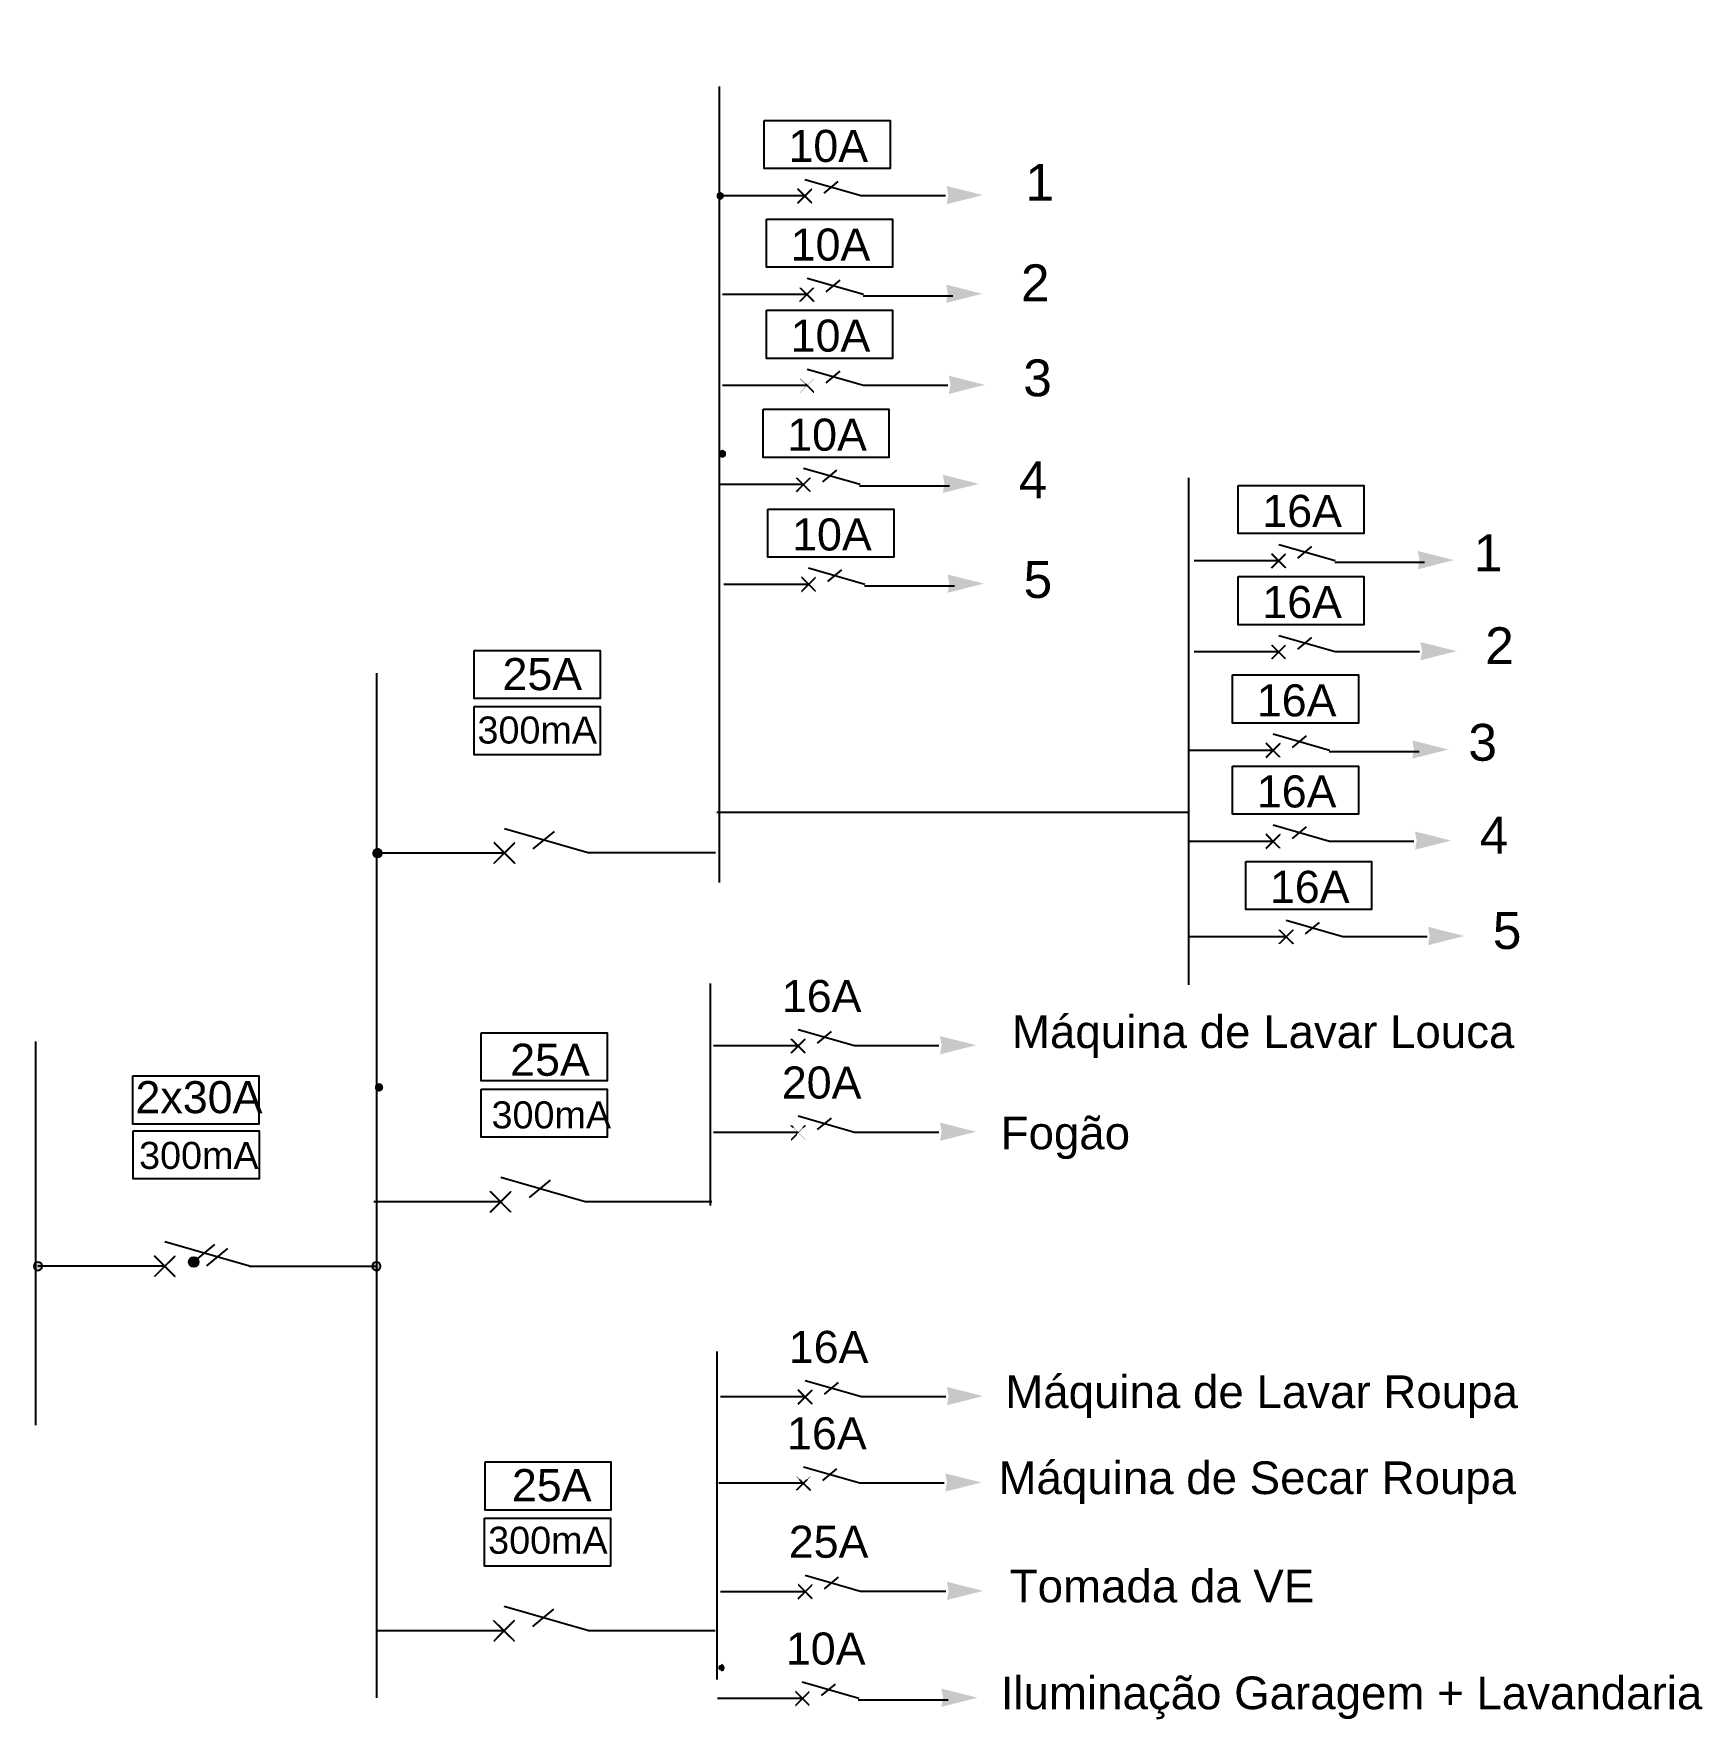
# Model space of a CAD drawing. Header units: millimetres. Extents: x -178823 to 175654, y -172236 to 8261111.
# Drawn here: x 38893 to 44198, y 11992 to 17350 of the extents above; entities that cross this region are included whole.
import ezdxf

# ---------------------------------------------------------------- set-up
doc = ezdxf.new("R2010")
doc.units = ezdxf.units.MM
doc.linetypes.add('HIDDEN', pattern=[0.375, 0.25, -0.125])
doc.layers.add('ET_Circuito', color=2, linetype='Continuous')
doc.layers.add('QuadroElétrico', color=51, linetype='Continuous')
doc.styles.get("Standard").update_dxf_attribs({"font": 'arial.ttf'})

msp = doc.modelspace()

# ---------------------------------------------------------------- texts
at = {"layer": 'QuadroElétrico', "color": 242, "true_color": 0xcd2027, "attachment_point": 1}
for s, insert, char_height in [('10A', (41292.503, 17044.16), 101.8949), ('10A', (41299.531, 16730.569), 101.8949), ('10A', (41299.531, 16441.109), 101.8949), ('10A', (41288.622, 16126.364), 101.8949), ('16A', (42799.009, 15883.968), 101.8949), ('10A', (41304.174, 15809.154), 101.8949), ('16A', (42799.009, 15594.508), 101.8949), ('25A', (40383.384, 15365.246), 101.8949), ('16A', (42781.556, 15281.849), 101.8949), ('300mA', (40303.797, 15179.471), 85.8826), ('16A', (42781.556, 14992.389), 101.8949), ('16A', (42823.218, 14689.134), 101.8949), ('16A', (41271.499, 14342.124), 101.8949), ('25A', (40407.751, 14139.515), 101.8949), ('20A', (41271.391, 14067.097), 101.8949), ('2x30A', (39216.482, 14020.611), 101.8949), ('300mA', (40348.48, 13956.316), 85.8826), ('300mA', (39227.859, 13827.526), 85.8826), ('16A', (41293.509, 13226.749), 101.8949), ('16A', (41288.123, 12952.16), 101.8949), ('25A', (40413.221, 12787.382), 101.8949), ('300mA', (40337.784, 12604.184), 85.8826), ('25A', (41293.509, 12607.579), 101.8949), ('10A', (41284.308, 12268.026), 101.8949)]:
    msp.add_mtext(s, dxfattribs=dict(at, insert=insert, char_height=char_height))
at = {"layer": 'QuadroElétrico', "color": 0, "attachment_point": 1}
for s, width, gutter_width, heights, insert, char_height in [('1', 117.18125, 518.646, [171.491], (42046.029, 16936.037), 117.181), ('2', 117.18125, 518.646, [171.491], (42031.629, 16616.67), 117.181), ('3', 117.18125, 518.646, [171.491], (42038.832, 16314.485), 117.181), ('4', 117.18125, 518.646, [171.491], (42024.432, 15990.714), 117.181), ('1', 117.18125, 518.646, [171.491], (43471.571, 15758.195), 117.181), ('5', 117.18125, 518.646, [171.491], (42039.984, 15673.504), 117.181), ('2', 117.18125, 518.646, [171.491], (43507.575, 15463.207), 117.181), ('3', 117.18125, 518.646, [171.491], (43454.118, 15156.076), 117.181), ('4', 117.18125, 518.646, [171.491], (43490.122, 14861.088), 117.181), ('5', 117.18125, 518.646, [171.491], (43531.784, 14557.832), 117.181), ('Máquina de Lavar Louca', 1794.57513, 519.472, [0], (42003.025, 14229.813), 103.89445), ('Fogão', 1794.57513, 519.472, [0], (41967.223, 13907.87), 103.8944), ('Máquina de Lavar Roupa', 1794.57513, 519.472, [0], (41981.731, 13085.318), 103.89445), ('Máquina de Secar Roupa', 1794.57513, 519.472, [0], (41960.134, 12811.913), 103.89445), ('Tomada da VE', 1794.57513, 519.472, [0], (41996.131, 12467.691), 103.89445), ('Iluminação Garagem + Lavandaria', 2435.43843, 519.472, [0], (41967.357, 12128.118), 103.89445)]:
    msp.add_mtext_dynamic_manual_height_columns(s, width=width, gutter_width=gutter_width, heights=heights, dxfattribs=dict(at, insert=insert, char_height=char_height))

# ---------------------------------------------------------------- blocks, each defined once
blk = doc.blocks.new('Saída de Circuito')
at = {"layer": 'ET_Circuito', "color": 3}
for points in [[(0, -0.305), (-0.081, 0.015), (0, 0)], [(0, -0.305), (0.081, 0.015), (0, 0)]]:
    blk.add_solid(points, dxfattribs=at)

# ---------------------------------------------------------------- hatches: boundary and pattern name
at = {"layer": 'ET_Circuito'}
h = msp.add_hatch(color=256, dxfattribs=at)
h.dxf.hatch_style = 1
h.paths.add_polyline_path([(41075.463, 16825.327, 0.96569319), (41075.463, 16843.296, 1.00060976)])
h = msp.add_hatch(color=256, dxfattribs=at)
h.dxf.hatch_style = 1
h.paths.add_polyline_path([(41082.491, 16005.631, 0.96569319), (41082.491, 16023.599, 1.00060976)])
h = msp.add_hatch(color=256, dxfattribs=at)
h.dxf.hatch_style = 1
h.paths.add_polyline_path([(39985.997, 14732.043, 0.96569319), (39985.997, 14758.997, 1.00060976)])
h = msp.add_hatch(color=256, dxfattribs=at)
h.dxf.hatch_style = 1
h.paths.add_polyline_path([(39990.993, 13987.327, 0.96569319), (39990.993, 14014.281, 1.00060976)])
h = msp.add_hatch(color=3, dxfattribs=at)
edge = h.paths.add_edge_path()
edge.add_arc((39401.582, 13445.717), 15.052, 0, 360)
h = msp.add_hatch(color=256, dxfattribs=at)
h.dxf.hatch_style = 1
h.paths.add_polyline_path([(38906.327, 13418.517, 0.96569319), (38906.327, 13445.471, 1.00060976)])
h.paths.add_polyline_path([(39982.239, 13445.471, 0.99939062), (39982.239, 13418.517, 1.03552558)])
h = msp.add_hatch(color=256, dxfattribs=at)
h.dxf.hatch_style = 1
h.paths.add_polyline_path([(41078.177, 12147.292, 0.96569319), (41078.177, 12165.261, 1.00060976)])

# ---------------------------------------------------------------- linework, layer by layer
at = {"layer": 'ET_Circuito', "color": 2}
for p, q in [((41523.975, 16834.295), (41344.57, 16885.859)), ((41344.57, 16834.295), (41075.463, 16834.295)), ((41792.014, 16834.548), (41522.907, 16834.548)), ((41531.003, 16520.704), (41351.598, 16572.267)), ((41351.598, 16520.704), (41082.491, 16520.704)), ((41815.395, 16515.573), (41529.729, 16515.573)), ((41531.003, 16231.244), (41351.598, 16282.807)), ((41351.598, 16231.244), (41082.491, 16231.244)), ((41799.042, 16231.497), (41529.935, 16231.497)), ((41520.094, 15916.499), (41340.689, 15968.063)), ((41340.689, 15916.499), (41071.582, 15916.499)), ((41804.486, 15911.368), (41518.821, 15911.368)), ((43030.481, 15674.103), (42851.076, 15725.667)), ((41535.646, 15599.289), (41356.241, 15650.853)), ((42851.076, 15674.103), (42581.969, 15674.103)), ((43314.873, 15668.972), (43029.208, 15668.972)), ((41356.241, 15599.289), (41087.134, 15599.289)), ((41820.038, 15594.158), (41534.373, 15594.158)), ((43030.481, 15384.643), (42851.076, 15436.207)), ((42851.076, 15384.643), (42581.969, 15384.643)), ((43298.521, 15384.896), (43029.413, 15384.896)), ((43013.028, 15071.984), (42833.623, 15123.548)), ((42833.623, 15071.984), (42564.516, 15071.984)), ((43297.42, 15066.853), (43011.754, 15066.853)), ((40658.765, 14745.496), (40389.658, 14822.841)), ((43013.028, 14782.524), (42833.623, 14834.088)), ((40389.658, 14745.496), (39985.997, 14745.496)), ((41060.824, 14745.875), (40657.163, 14745.875)), ((42833.623, 14782.524), (42564.516, 14782.524)), ((43281.067, 14782.777), (43011.96, 14782.777)), ((43054.69, 14479.269), (42875.285, 14530.832)), ((42875.285, 14479.269), (42565.202, 14479.269)), ((43322.729, 14479.522), (43053.622, 14479.522)), ((41502.971, 14132.259), (41323.566, 14183.822)), ((41323.566, 14132.259), (41054.459, 14132.259)), ((41771.01, 14132.511), (41501.903, 14132.511)), ((41502.863, 13857.232), (41323.458, 13908.796)), ((41323.458, 13857.232), (41054.351, 13857.232)), ((41770.902, 13857.485), (41501.795, 13857.485)), ((40646.612, 13636.994), (40377.505, 13714.339)), ((40377.505, 13636.994), (39973.844, 13636.994)), ((41048.672, 13637.373), (40645.011, 13637.373)), ((39579.095, 13431.969), (39309.988, 13509.315)), ((39309.988, 13431.969), (38906.327, 13431.969)), ((39578.578, 13431.986), (39982.239, 13431.986)), ((41524.98, 13016.884), (41345.576, 13068.447)), ((41345.576, 13016.884), (41076.468, 13016.884)), ((41793.02, 13017.137), (41523.913, 13017.137)), ((41519.595, 12742.294), (41340.19, 12793.858)), ((41340.19, 12742.294), (41071.083, 12742.294)), ((41787.635, 12742.547), (41518.527, 12742.547)), ((41524.98, 12397.713), (41345.576, 12449.277)), ((41345.576, 12397.713), (41076.468, 12397.713)), ((41793.02, 12397.966), (41523.913, 12397.966)), ((40657.32, 12273.375), (40388.213, 12350.72)), ((40388.213, 12273.375), (39984.552, 12273.375)), ((41059.379, 12273.754), (40655.719, 12273.754)), ((41515.78, 12058.161), (41336.375, 12109.724)), ((41336.375, 12058.161), (41067.268, 12058.161)), ((41800.172, 12053.03), (41514.507, 12053.03))]:
    msp.add_line(p, q, dxfattribs=at)
at = {"layer": 'ET_Circuito', "color": 3}
for p, q in [((41405.633, 16843.46), (41450.226, 16880.34)), ((41412.66, 16529.869), (41457.254, 16566.749)), ((41412.66, 16240.409), (41457.254, 16277.289)), ((41401.752, 15925.664), (41446.345, 15962.544)), ((42912.139, 15683.268), (42956.733, 15720.148)), ((41417.304, 15608.454), (41461.898, 15645.334)), ((42912.139, 15393.809), (42956.733, 15430.688)), ((42894.685, 15081.149), (42939.279, 15118.029)), ((40481.252, 14759.243), (40548.142, 14814.563)), ((42894.685, 14791.689), (42939.279, 14828.569)), ((42936.348, 14488.434), (42980.941, 14525.314)), ((41384.629, 14141.424), (41429.222, 14178.303)), ((41384.52, 13866.397), (41429.114, 13903.277)), ((40469.099, 13650.742), (40535.99, 13706.061)), ((39401.582, 13445.717), (39468.473, 13501.037)), ((39443.482, 13433.678), (39510.365, 13488.997)), ((41406.638, 13026.049), (41451.232, 13062.929)), ((41401.253, 12751.46), (41445.847, 12788.339)), ((41406.638, 12406.879), (41451.232, 12443.758)), ((40479.807, 12287.123), (40546.698, 12342.442)), ((41397.438, 12067.326), (41442.032, 12104.205))]:
    msp.add_line(p, q, dxfattribs=at)
at = {"layer": 'ET_Circuito', "color": 2, "linetype": 'HIDDEN'}
for p, q in [((41366.421, 16812.45), (41322.719, 16856.14)), ((41322.719, 16812.45), (41366.421, 16856.14)), ((41373.448, 16498.859), (41329.747, 16542.549)), ((41329.747, 16498.859), (41373.448, 16542.549)), ((41373.448, 16209.399), (41329.747, 16253.089)), ((41329.747, 16209.399), (41373.448, 16253.089)), ((41362.54, 15894.654), (41318.838, 15938.344)), ((41318.838, 15894.654), (41362.54, 15938.344)), ((42872.927, 15652.258), (42829.225, 15695.949)), ((42829.225, 15652.258), (42872.927, 15695.949)), ((41378.092, 15577.444), (41334.39, 15621.134)), ((41334.39, 15577.444), (41378.092, 15621.134)), ((42872.927, 15362.798), (42829.225, 15406.489)), ((42829.225, 15362.798), (42872.927, 15406.489)), ((42855.474, 15050.139), (42811.772, 15093.829)), ((42811.772, 15050.139), (42855.474, 15093.829)), ((42855.474, 14760.679), (42811.772, 14804.37)), ((42811.772, 14760.679), (42855.474, 14804.37)), ((40422.434, 14712.728), (40356.882, 14778.263)), ((40356.882, 14712.728), (40422.434, 14778.263)), ((42897.136, 14457.424), (42853.434, 14501.114)), ((42853.434, 14457.424), (42897.136, 14501.114)), ((41345.417, 14110.413), (41301.715, 14154.104)), ((41301.715, 14110.413), (41345.417, 14154.104)), ((41345.309, 13835.387), (41301.607, 13879.077)), ((41301.607, 13835.387), (41345.309, 13879.077)), ((40410.281, 13604.226), (40344.729, 13669.762)), ((40344.729, 13604.226), (40410.281, 13669.762)), ((39342.764, 13399.202), (39277.212, 13464.737)), ((39277.212, 13399.202), (39342.764, 13464.737)), ((41367.426, 12995.039), (41323.725, 13038.729)), ((41323.725, 12995.039), (41367.426, 13038.729)), ((41362.041, 12720.449), (41318.339, 12764.14)), ((41318.339, 12720.449), (41362.041, 12764.14)), ((41367.426, 12375.868), (41323.725, 12419.559)), ((41323.725, 12375.868), (41367.426, 12419.559)), ((40420.989, 12240.607), (40355.437, 12306.143)), ((40355.437, 12240.607), (40420.989, 12306.143)), ((41358.226, 12036.315), (41314.524, 12080.006)), ((41314.524, 12036.315), (41358.226, 12080.006))]:
    msp.add_line(p, q, dxfattribs=at)
at = {"layer": 'ET_Circuito'}
for points in [[(41215.713, 17073.959), (41615.802, 17073.959), (41615.802, 16920.93), (41215.713, 16920.93)], [(41222.74, 16760.367), (41622.83, 16760.367), (41622.83, 16607.339), (41222.74, 16607.339)], [(41222.74, 16470.908), (41622.83, 16470.908), (41622.83, 16317.879), (41222.74, 16317.879)], [(41211.832, 16156.163), (41611.921, 16156.163), (41611.921, 16003.134), (41211.832, 16003.134)], [(42722.219, 15913.767), (43122.308, 15913.767), (43122.308, 15760.738), (42722.219, 15760.738)], [(41227.384, 15838.953), (41627.473, 15838.953), (41627.473, 15685.924), (41227.384, 15685.924)], [(42722.219, 15624.307), (43122.308, 15624.307), (43122.308, 15471.278), (42722.219, 15471.278)], [(40293.352, 15389.514), (40693.441, 15389.514), (40693.441, 15236.486), (40293.352, 15236.486)], [(42704.765, 15311.648), (43104.855, 15311.648), (43104.855, 15158.619), (42704.765, 15158.619)], [(40293.532, 15211.236), (40693.622, 15211.236), (40693.622, 15058.207), (40293.532, 15058.207)], [(42704.765, 15022.188), (43104.855, 15022.188), (43104.855, 14869.159), (42704.765, 14869.159)], [(42746.428, 14718.932), (43146.517, 14718.932), (43146.517, 14565.904), (42746.428, 14565.904)], [(40315.649, 14174.545), (40715.739, 14174.545), (40715.739, 14021.517), (40315.649, 14021.517)], [(39208.522, 14037.308), (39608.611, 14037.308), (39608.611, 13884.279), (39208.522, 13884.279)], [(40315.906, 13995.575), (40715.995, 13995.575), (40715.995, 13842.547), (40315.906, 13842.547)], [(39209.476, 13862.903), (39609.565, 13862.903), (39609.565, 13709.875), (39209.476, 13709.875)], [(40328.096, 12810.185), (40728.185, 12810.185), (40728.185, 12657.156), (40328.096, 12657.156)], [(40326.613, 12631.956), (40726.703, 12631.956), (40726.703, 12478.928), (40326.613, 12478.928)]]:
    msp.add_lwpolyline(points, close=True, dxfattribs=at)
at = {"layer": 'ET_Circuito', "color": 3}
msp.add_circle((39401.582, 13445.717), 15.052, dxfattribs=at)
at = {"layer": 'ET_Circuito'}
for centre, radius, start, end in [((41075.463, 16834.306), 8.979, 90, 270), ((41075.463, 16834.306), 8.979, 90, 270), ((41075.463, 16834.306), 8.99, 270, 90), ((41082.491, 16014.61), 8.979, 90, 270), ((41082.491, 16014.61), 8.979, 90, 270), ((41082.491, 16014.61), 8.99, 270, 90), ((39985.997, 14745.512), 13.468, 90, 270), ((39985.997, 14745.512), 13.468, 90, 270), ((39985.997, 14745.512), 13.485, 270, 90), ((38906.327, 13431.986), 13.468, 90, 270), ((38906.327, 13431.986), 13.468, 90, 270), ((38906.327, 13431.986), 13.485, 270, 90), ((39982.239, 13431.986), 13.468, 90, 270), ((39982.239, 13431.986), 13.485, 270, 90), ((39982.239, 13431.986), 13.485, 270, 90), ((41078.177, 12156.271), 8.99, 270, 90)]:
    msp.add_arc(centre, radius, start, end, dxfattribs=at)
at = {"layer": 'QuadroElétrico'}
for p, q in [((41071.903, 17182.476), (41071.903, 14651.933)), ((42564.516, 15938.609), (42564.516, 14327.194)), ((39982.623, 15317.035), (39982.623, 12060.489)), ((42564.516, 14874.243), (41064.865, 14874.243)), ((41043.675, 14330.868), (41043.675, 13625.58)), ((38898.43, 14146.48), (38898.43, 12927.155)), ((41065.288, 13161.1), (41065.288, 12118.505))]:
    msp.add_line(p, q, dxfattribs=at)

# ---------------------------------------------------------------- block references
at = {"xscale": 358.8095647499391, "yscale": 358.8095647499391, "zscale": 358.8095647499391, "rotation": 90}
for p in [(41800.703, 16836.897), (41799.248, 16523.305), (41807.73, 16233.846), (41788.339, 15919.101), (43298.726, 15676.705), (41803.891, 15601.891), (43307.209, 15387.245), (43281.273, 15074.586), (43289.755, 14785.126), (43331.418, 14481.87), (41779.699, 14134.86), (41779.59, 13859.834), (41801.708, 13019.485), (41796.323, 12744.896), (41801.708, 12400.315), (41784.025, 12060.762)]:
    msp.add_blockref('Saída de Circuito', p, dxfattribs=at)

msp.set_redraw_order([(e.dxf.handle, doc.entitydb.next_handle()) for e in msp.query("TEXT MTEXT ATTDEF DIMENSION ARC_DIMENSION")])  # texts and dimensions are drawn at this point

doc.saveas('drawing.dxf')
